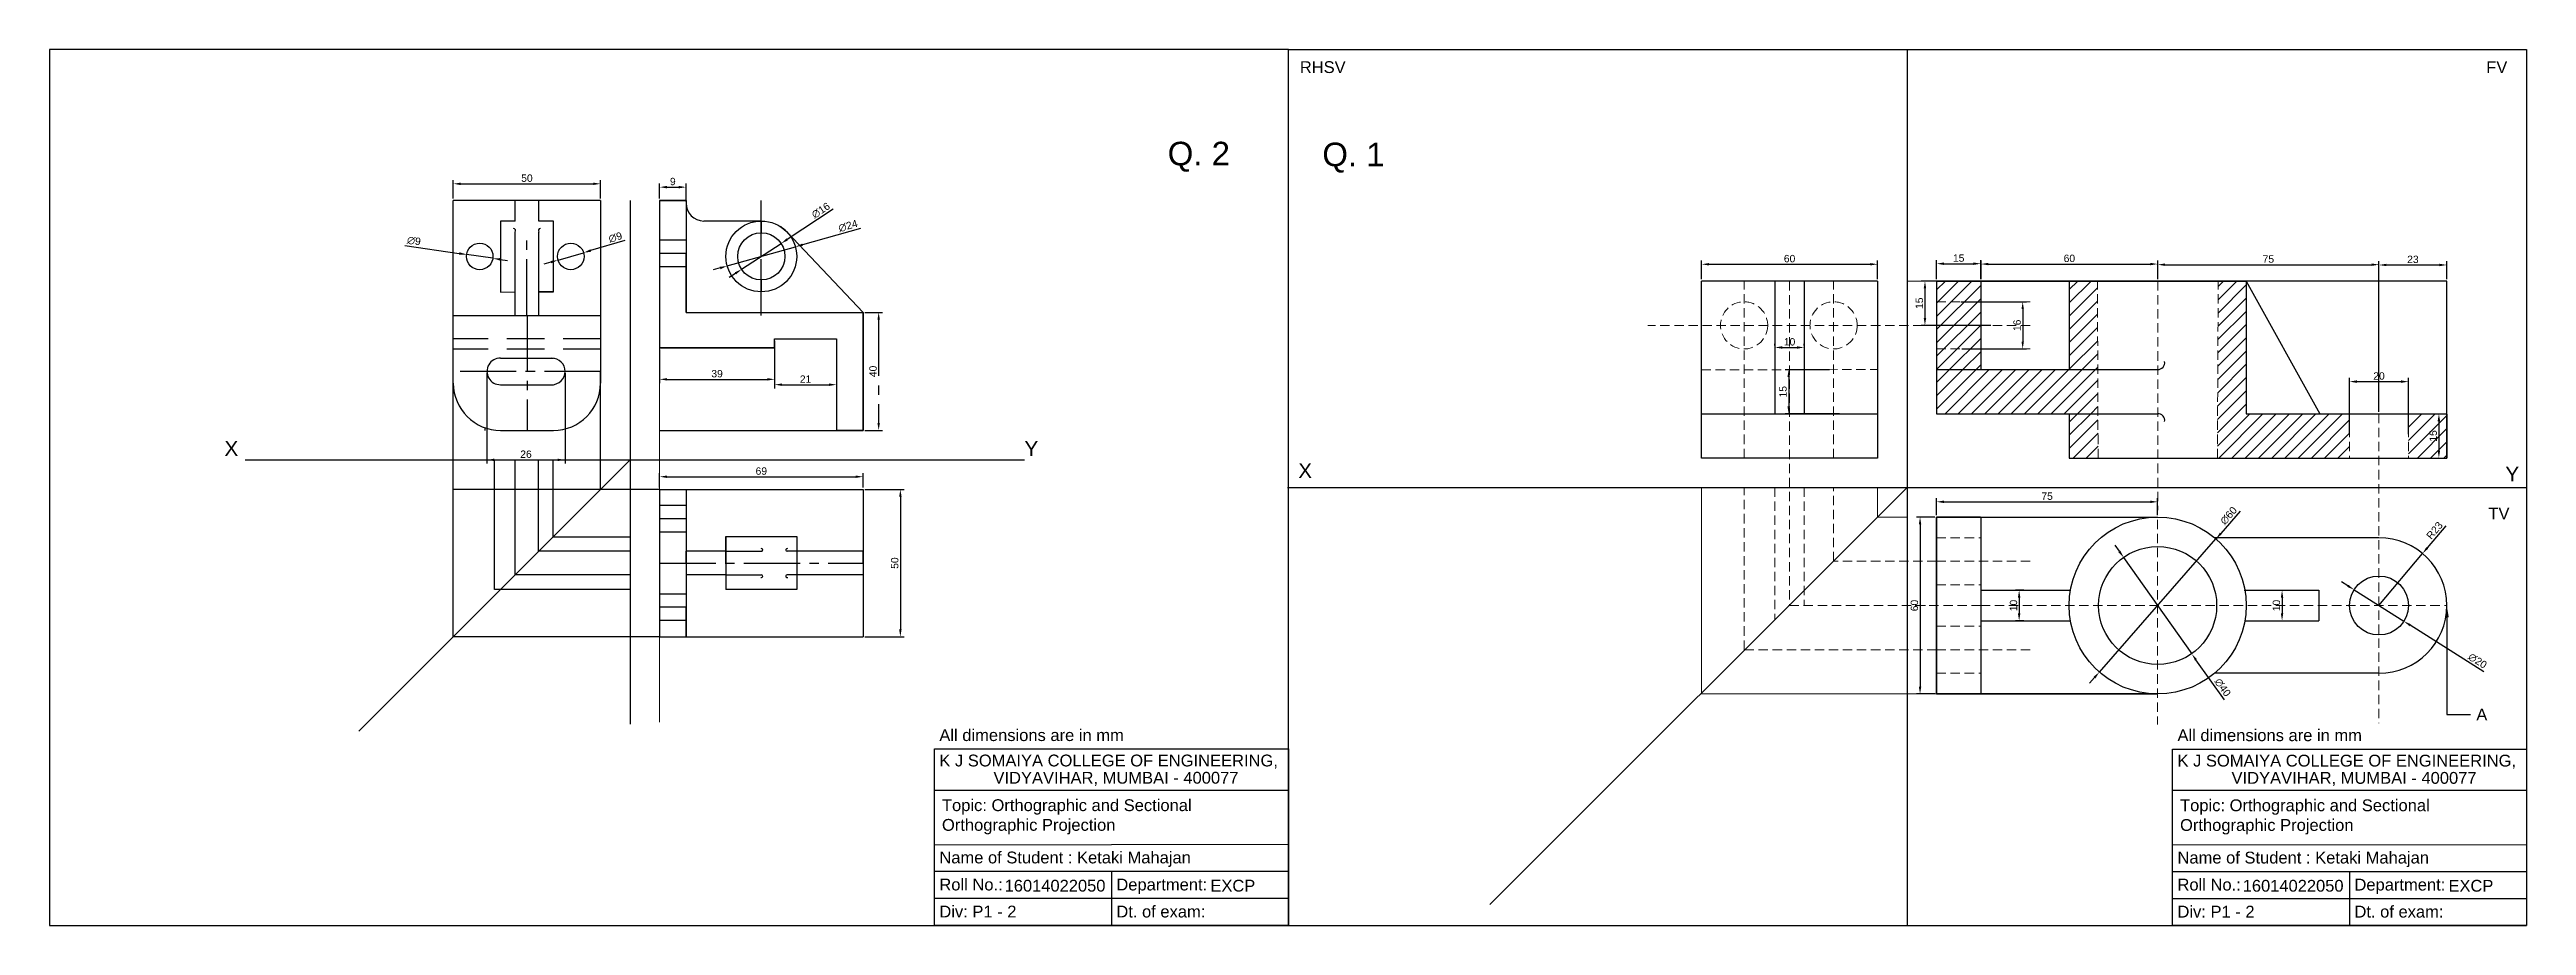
# Model space of a CAD drawing. Header units: millimetres. Extents: x 1 to 841, y -1 to 296.
import ezdxf
from ezdxf import colors
from ezdxf.entities.mleader import LeaderData, LeaderLine
from ezdxf.math import Vec2, Vec3

# ---------------------------------------------------------------- set-up
doc = ezdxf.new("R2010")
doc.units = ezdxf.units.MM
for name, pattern in [('CENTER2', [28.575, 19.05, -3.175, 3.175, -3.175]), ('DASHED', [19.05, 12.7, -6.35]), ('HIDDEN2', [4.7625, 3.175, -1.5875])]:
    doc.linetypes.add(name, pattern=pattern)
doc.styles.get("Standard").update_dxf_attribs({"font": 'arial.ttf'})
doc.dimstyles.new('ISO-25', dxfattribs={"dimtxt": 2.5, "dimasz": 2.5, "dimexe": 1.25, "dimexo": 0.625, "dimtad": 1, "dimdec": 0, "dimtxsty": 'Standard', "dimcen": 2.5, "dimadec": 0, "dimazin": 0, "dimtfac": 1, "dimtdec": 0, "dimtmove": 0, "dimatfit": 3, "dimfxl": 1, "dimarcsym": 0})
pattern_1 = [(45, (420.9076, -0.813), (-2.245064, 2.245064), [])]

msp = doc.modelspace()

# ---------------------------------------------------------------- texts
for s, height, p in [('All dimensions are in mm', 4.0079, (302.83, 61.73)), ('All dimensions are in mm', 4.0079, (722.59, 61.69)), ('K J SOMAIYA COLLEGE OF ENGINEERING, ', 4.0079, (302.83, 53.12)), ('VIDYAVIHAR, MUMBAI - 400077', 4.0079, (321.17, 47.27)), ('K J SOMAIYA COLLEGE OF ENGINEERING, ', 4.0079, (722.59, 53.08)), ('VIDYAVIHAR, MUMBAI - 400077', 4.0079, (740.92, 47.23)), ('Name of Student : Ketaki Mahajan ', 4.0079, (302.83, 20.24)), ('Name of Student : Ketaki Mahajan ', 4.0079, (722.59, 20.2)), ('Roll No.: ', 4.008, (302.83, 11.07)), ('Department: ', 4.0079, (362.83, 11.07)), ('Roll No.: ', 4.008, (722.59, 11.04)), ('Department: ', 4.0079, (782.59, 11.04)), ('Div: P1 - 2 ', 4.0079, (302.83, 1.9)), ('Dt. of exam:', 4.0079, (362.83, 1.9)), ('Div: P1 - 2 ', 4.0079, (722.59, 1.87)), ('Dt. of exam:', 4.0079, (782.59, 1.87))]:
    msp.add_text(s, height=height).set_placement(p)
at = {"attachment_point": 1}
for s, width, gutter_width, heights, insert, char_height in [('RHSV', 5.6415, 12.5, [0.35], (425.05, 292.26), 4), ('FV', 5.6415, 12.5, [0.35], (827.28, 292.26), 4), ('Q. 2', 33.8834, 12.5, [0], (380.24, 264.94), 8), ('Q. 1', 33.8834, 12.5, [0], (432.67, 264.65), 8), ('X', 14.7835, 12.5, [0], (60.46, 163.43), 5), ('Y', 14.7835, 12.5, [0], (331.69, 163.43), 5), ('X', 14.7835, 12.5, [0], (424.52, 155.91), 5), ('Y', 14.7835, 12.5, [0], (833.76, 154.75), 5), ('TV', 5.6415, 12.5, [0.35], (828.01, 140.88), 4), ('Topic: Orthographic and Sectional                Orthographic Projection', 114.6396, 12.5, [0], (303.71, 41.98), 4.0079), ('Topic: Orthographic and Sectional                Orthographic Projection', 114.6396, 12.5, [0], (723.47, 41.94), 4.0079), ('16014022050', 34.3983, 42.5, [0], (324.96, 14.68), 4), ('EXCP', 25.7191, 42.5, [0], (394.72, 14.68), 4), ('16014022050', 34.3983, 42.5, [0], (744.71, 14.65), 4), ('EXCP', 25.7191, 42.5, [0], (814.47, 14.65), 4)]:
    msp.add_mtext_dynamic_manual_height_columns(s, width=width, gutter_width=gutter_width, heights=heights, dxfattribs=dict(at, insert=insert, char_height=char_height))

# ---------------------------------------------------------------- blocks, each defined once
blk = doc.blocks.new('*D1')
at = {"color": 0, "lineweight": -2, "transparency": 16777216}
for p, q in [((640.91, 218.31), (640.91, 224.84)), ((643.41, 223.59), (653.41, 223.59)), ((655.91, 218.31), (655.91, 224.84))]:
    blk.add_line(p, q, dxfattribs=at)
at = {"color": 0, "transparency": 16777216}
for points in [[(643.41, 224.01), (643.41, 223.18), (640.91, 223.59)], [(653.41, 224.01), (653.41, 223.18), (655.91, 223.59)]]:
    blk.add_solid(points, dxfattribs=at)
at = {"layer": 'Defpoints', "color": 0, "transparency": 16777216}
for p in [(655.91, 223.59), (640.91, 217.69), (655.91, 217.69)]:
    blk.add_point(p, dxfattribs=at)
at = {"color": 0, "lineweight": 9, "transparency": 16777216, "insert": (648.41, 225.49), "char_height": 2.5, "attachment_point": 5}
blk.add_mtext('15', dxfattribs=at)
blk = doc.blocks.new('*D2')
at = {"color": 0, "lineweight": -2, "transparency": 16777216}
for p, q in [((655.99, 218.31), (655.99, 224.73)), ((658.49, 223.48), (713.39, 223.48)), ((715.89, 218.31), (715.89, 224.73))]:
    blk.add_line(p, q, dxfattribs=at)
at = {"color": 0, "transparency": 16777216}
for points in [[(658.49, 223.89), (658.49, 223.06), (655.99, 223.48)], [(713.39, 223.89), (713.39, 223.06), (715.89, 223.48)]]:
    blk.add_solid(points, dxfattribs=at)
at = {"layer": 'Defpoints', "color": 0, "transparency": 16777216}
for p in [(715.89, 223.48), (655.99, 217.69), (715.89, 217.69)]:
    blk.add_point(p, dxfattribs=at)
at = {"color": 0, "lineweight": 9, "transparency": 16777216, "insert": (685.94, 225.38), "char_height": 2.5, "attachment_point": 5}
blk.add_mtext('60', dxfattribs=at)
blk = doc.blocks.new('*D3')
at = {"color": 0, "lineweight": -2, "transparency": 16777216}
for p, q in [((715.89, 218.32), (715.89, 224.51)), ((718.39, 223.26), (788.41, 223.26)), ((790.91, 173.31), (790.91, 224.51))]:
    blk.add_line(p, q, dxfattribs=at)
at = {"color": 0, "transparency": 16777216}
for points in [[(718.39, 223.68), (718.39, 222.85), (715.89, 223.26)], [(788.41, 223.68), (788.41, 222.85), (790.91, 223.26)]]:
    blk.add_solid(points, dxfattribs=at)
at = {"layer": 'Defpoints', "color": 0, "transparency": 16777216}
for p in [(790.91, 223.26), (715.89, 217.7), (790.91, 172.69)]:
    blk.add_point(p, dxfattribs=at)
at = {"color": 0, "lineweight": 9, "transparency": 16777216, "insert": (753.4, 225.16), "char_height": 2.5, "attachment_point": 5}
blk.add_mtext('75', dxfattribs=at)
blk = doc.blocks.new('*D4')
at = {"color": 0, "lineweight": -2, "transparency": 16777216}
for p, q in [((604.58, 187.66), (589.53, 187.66)), ((590.78, 185.16), (590.78, 175.19)), ((608.06, 172.69), (589.53, 172.69))]:
    blk.add_line(p, q, dxfattribs=at)
at = {"color": 0, "transparency": 16777216}
for points in [[(590.36, 185.16), (591.19, 185.16), (590.78, 187.66)], [(590.36, 175.19), (591.19, 175.19), (590.78, 172.69)]]:
    blk.add_solid(points, dxfattribs=at)
at = {"layer": 'Defpoints', "color": 0, "transparency": 16777216}
for p in [(605.21, 187.66), (590.78, 172.69), (608.68, 172.69)]:
    blk.add_point(p, dxfattribs=at)
at = {"color": 0, "lineweight": 9, "transparency": 16777216, "insert": (588.87, 180.17), "char_height": 2.5, "attachment_point": 5, "rotation": 90}
blk.add_mtext('15', dxfattribs=at)
blk = doc.blocks.new('*D5')
at = {"color": 0, "lineweight": -2, "transparency": 16777216}
for p, q in [((649.18, 210.69), (671.37, 210.69)), ((670.12, 208.19), (670.12, 197.19)), ((649.53, 194.69), (671.37, 194.69))]:
    blk.add_line(p, q, dxfattribs=at)
at = {"color": 0, "transparency": 16777216}
for points in [[(669.7, 208.19), (670.53, 208.19), (670.12, 210.69)], [(669.7, 197.19), (670.53, 197.19), (670.12, 194.69)]]:
    blk.add_solid(points, dxfattribs=at)
at = {"layer": 'Defpoints', "color": 0, "transparency": 16777216}
for p in [(648.56, 210.69), (648.91, 194.69), (670.12, 194.69)]:
    blk.add_point(p, dxfattribs=at)
at = {"color": 0, "lineweight": 9, "transparency": 16777216, "insert": (668.22, 202.69), "char_height": 2.5, "attachment_point": 5, "rotation": 90}
blk.add_mtext('16', dxfattribs=at)
blk = doc.blocks.new('*D6')
at = {"color": 0, "lineweight": -2, "transparency": 16777216}
for p, q in [((780.91, 165.81), (780.91, 184.86)), ((800.91, 165.81), (800.91, 184.86)), ((783.41, 183.61), (798.41, 183.61))]:
    blk.add_line(p, q, dxfattribs=at)
at = {"color": 0, "transparency": 16777216}
for points in [[(783.41, 184.03), (783.41, 183.19), (780.91, 183.61)], [(798.41, 184.03), (798.41, 183.19), (800.91, 183.61)]]:
    blk.add_solid(points, dxfattribs=at)
at = {"layer": 'Defpoints', "color": 0, "transparency": 16777216}
for p in [(800.91, 183.61), (780.91, 165.19), (800.91, 165.19)]:
    blk.add_point(p, dxfattribs=at)
at = {"color": 0, "lineweight": 9, "transparency": 16777216, "insert": (790.91, 185.51), "char_height": 2.5, "attachment_point": 5}
blk.add_mtext('20', dxfattribs=at)
blk = doc.blocks.new('*D7')
at = {"color": 0, "lineweight": -2, "transparency": 16777216}
for p, q in [((790.91, 218.31), (790.91, 224.41)), ((793.41, 223.16), (811.41, 223.16)), ((813.91, 218.31), (813.91, 224.41))]:
    blk.add_line(p, q, dxfattribs=at)
at = {"color": 0, "transparency": 16777216}
for points in [[(793.41, 223.58), (793.41, 222.75), (790.91, 223.16)], [(811.41, 223.58), (811.41, 222.75), (813.91, 223.16)]]:
    blk.add_solid(points, dxfattribs=at)
at = {"layer": 'Defpoints', "color": 0, "transparency": 16777216}
for p in [(813.91, 223.16), (790.91, 217.69), (813.91, 217.69)]:
    blk.add_point(p, dxfattribs=at)
at = {"color": 0, "lineweight": 9, "transparency": 16777216, "insert": (802.41, 225.06), "char_height": 2.5, "attachment_point": 5}
blk.add_mtext('23', dxfattribs=at)
blk = doc.blocks.new('*D8')
at = {"color": 0, "lineweight": -2, "transparency": 16777216}
for p, q in [((808.01, 172.69), (812.47, 172.69)), ((811.22, 170.19), (811.22, 160.19)), ((810.09, 157.69), (812.47, 157.69))]:
    blk.add_line(p, q, dxfattribs=at)
at = {"color": 0, "transparency": 16777216}
for points in [[(810.8, 170.19), (811.64, 170.19), (811.22, 172.69)], [(810.8, 160.19), (811.64, 160.19), (811.22, 157.69)]]:
    blk.add_solid(points, dxfattribs=at)
at = {"layer": 'Defpoints', "color": 0, "transparency": 16777216}
for p in [(807.38, 172.69), (809.47, 157.69), (811.22, 157.69)]:
    blk.add_point(p, dxfattribs=at)
at = {"color": 0, "lineweight": 9, "transparency": 16777216, "insert": (809.32, 165.19), "char_height": 2.5, "attachment_point": 5, "rotation": 90}
blk.add_mtext('15', dxfattribs=at)
blk = doc.blocks.new('*D9')
at = {"color": 0, "lineweight": -2, "transparency": 16777216}
for p, q in [((660.22, 217.69), (635.73, 217.69)), ((636.98, 215.19), (636.98, 205.19)), ((659.34, 202.69), (635.73, 202.69))]:
    blk.add_line(p, q, dxfattribs=at)
at = {"color": 0, "transparency": 16777216}
for points in [[(636.56, 215.19), (637.4, 215.19), (636.98, 217.69)], [(636.56, 205.19), (637.4, 205.19), (636.98, 202.69)]]:
    blk.add_solid(points, dxfattribs=at)
at = {"layer": 'Defpoints', "color": 0, "transparency": 16777216}
for p in [(660.85, 217.69), (636.98, 202.69), (659.97, 202.69)]:
    blk.add_point(p, dxfattribs=at)
at = {"color": 0, "lineweight": 9, "transparency": 16777216, "insert": (635.08, 210.19), "char_height": 2.5, "attachment_point": 5, "rotation": 90}
blk.add_mtext('15', dxfattribs=at)
blk = doc.blocks.new('*D10')
at = {"color": 0, "lineweight": -2, "transparency": 16777216}
for p, q in [((640.28, 137.69), (634.06, 137.69)), ((635.31, 135.19), (635.31, 80.19)), ((640.28, 77.69), (634.06, 77.69))]:
    blk.add_line(p, q, dxfattribs=at)
at = {"color": 0, "transparency": 16777216}
for points in [[(634.89, 135.19), (635.73, 135.19), (635.31, 137.69)], [(634.89, 80.19), (635.73, 80.19), (635.31, 77.69)]]:
    blk.add_solid(points, dxfattribs=at)
at = {"layer": 'Defpoints', "color": 0, "transparency": 16777216}
for p in [(640.91, 137.69), (635.31, 77.69), (640.91, 77.69)]:
    blk.add_point(p, dxfattribs=at)
at = {"color": 0, "lineweight": 9, "transparency": 16777216, "insert": (633.41, 107.69), "char_height": 2.5, "attachment_point": 5, "rotation": 90}
blk.add_mtext('60', dxfattribs=at)
blk = doc.blocks.new('*D11')
at = {"color": 0, "lineweight": -2, "transparency": 16777216}
for p, q in [((743.9, 139.69), (737.29, 132.13)), ((696.1, 85.12), (735.64, 130.25)), ((694.46, 83.24), (692.81, 81.36))]:
    blk.add_line(p, q, dxfattribs=at)
at = {"color": 0, "transparency": 16777216}
for points in [[(736.97, 132.41), (737.6, 131.86), (735.64, 130.25)], [(694.14, 83.51), (694.77, 82.97), (696.1, 85.12)]]:
    blk.add_solid(points, dxfattribs=at)
at = {"layer": 'Defpoints', "color": 0, "transparency": 16777216}
for p in [(735.64, 130.25), (696.1, 85.12)]:
    blk.add_point(p, dxfattribs=at)
at = {"color": 0, "lineweight": 9, "transparency": 16777216, "insert": (739.94, 138.15), "char_height": 2.5, "attachment_point": 5, "rotation": 48.78225}
blk.add_mtext('∅60', dxfattribs=at)
blk = doc.blocks.new('*D12')
at = {"color": 0, "lineweight": -2, "transparency": 16777216}
for p, q in [((702.89, 126.06), (701.45, 128.11)), ((704.33, 124.02), (727.41, 91.35)), ((738.48, 75.69), (728.85, 89.31))]:
    blk.add_line(p, q, dxfattribs=at)
at = {"color": 0, "transparency": 16777216}
for points in [[(703.23, 126.3), (702.55, 125.82), (704.33, 124.02)], [(729.19, 89.55), (728.51, 89.07), (727.41, 91.35)]]:
    blk.add_solid(points, dxfattribs=at)
at = {"layer": 'Defpoints', "color": 0, "transparency": 16777216}
for p in [(704.33, 124.02), (727.41, 91.35)]:
    blk.add_point(p, dxfattribs=at)
at = {"color": 0, "lineweight": 9, "transparency": 16777216, "insert": (737.91, 79.9), "char_height": 2.5, "attachment_point": 5, "rotation": 305.24003}
blk.add_mtext('∅40', dxfattribs=at)
blk = doc.blocks.new('*D13')
at = {"color": 0, "lineweight": -2, "transparency": 16777216}
for p, q in [((670.49, 112.84), (667.66, 112.84)), ((668.91, 110.34), (668.91, 105.03)), ((670.49, 102.53), (667.66, 102.53))]:
    blk.add_line(p, q, dxfattribs=at)
at = {"color": 0, "transparency": 16777216}
for points in [[(668.49, 110.34), (669.33, 110.34), (668.91, 112.84)], [(668.49, 105.03), (669.33, 105.03), (668.91, 102.53)]]:
    blk.add_solid(points, dxfattribs=at)
at = {"layer": 'Defpoints', "color": 0, "transparency": 16777216}
for p in [(671.11, 112.84), (668.91, 102.53), (671.11, 102.53)]:
    blk.add_point(p, dxfattribs=at)
at = {"color": 0, "lineweight": 9, "transparency": 16777216, "insert": (667.01, 107.69), "char_height": 2.5, "attachment_point": 5, "rotation": 90}
blk.add_mtext('10', dxfattribs=at)
blk = doc.blocks.new('*D14')
at = {"color": 0, "lineweight": -2, "transparency": 16777216}
for p, q in [((758.04, 110.34), (758.04, 105.03)), ((758.46, 112.84), (759.29, 112.84)), ((758.55, 102.53), (759.29, 102.53))]:
    blk.add_line(p, q, dxfattribs=at)
at = {"color": 0, "transparency": 16777216}
for points in [[(757.63, 110.34), (758.46, 110.34), (758.04, 112.84)], [(757.63, 105.03), (758.46, 105.03), (758.04, 102.53)]]:
    blk.add_solid(points, dxfattribs=at)
at = {"layer": 'Defpoints', "color": 0, "transparency": 16777216}
for p in [(757.83, 112.84), (757.93, 102.53), (758.04, 102.53)]:
    blk.add_point(p, dxfattribs=at)
at = {"color": 0, "lineweight": 9, "transparency": 16777216, "insert": (756.14, 107.69), "char_height": 2.5, "attachment_point": 5, "rotation": 90}
blk.add_mtext('10', dxfattribs=at)
blk = doc.blocks.new('*D15')
at = {"color": 0, "lineweight": -2, "transparency": 16777216}
for p, q in [((813.53, 134.69), (807.28, 127.24)), ((790.91, 107.69), (805.68, 125.32))]:
    blk.add_line(p, q, dxfattribs=at)
at = {"color": 0, "transparency": 16777216}
blk.add_solid([(806.96, 127.5), (807.6, 126.97), (805.68, 125.32)], dxfattribs=at)
at = {"layer": 'Defpoints', "color": 0, "transparency": 16777216}
for p in [(805.68, 125.32), (790.91, 107.69)]:
    blk.add_point(p, dxfattribs=at)
at = {"color": 0, "lineweight": 9, "transparency": 16777216, "insert": (809.75, 133.14), "char_height": 2.5, "attachment_point": 5, "rotation": 50.04974}
blk.add_mtext('R23', dxfattribs=at)
blk = doc.blocks.new('*D16')
at = {"color": 0, "lineweight": -2, "transparency": 16777216}
for p, q in [((780.34, 114.36), (778.22, 115.7)), ((782.45, 113.03), (799.36, 102.35)), ((826.45, 85.24), (801.48, 101.01))]:
    blk.add_line(p, q, dxfattribs=at)
at = {"color": 0, "transparency": 16777216}
for points in [[(780.56, 114.71), (780.12, 114.01), (782.45, 113.03)], [(801.7, 101.37), (801.25, 100.66), (799.36, 102.35)]]:
    blk.add_solid(points, dxfattribs=at)
at = {"layer": 'Defpoints', "color": 0, "transparency": 16777216}
for p in [(782.45, 113.03), (799.36, 102.35)]:
    blk.add_point(p, dxfattribs=at)
at = {"color": 0, "lineweight": 9, "transparency": 16777216, "insert": (824.32, 88.92), "char_height": 2.5, "attachment_point": 5, "rotation": 327.73138}
blk.add_mtext('∅20', dxfattribs=at)
blk = doc.blocks.new('*D17')
at = {"color": 0, "lineweight": -2, "transparency": 16777216}
for p, q in [((640.91, 138.31), (640.91, 144.1)), ((643.41, 142.85), (713.37, 142.85)), ((715.87, 138.31), (715.87, 144.1))]:
    blk.add_line(p, q, dxfattribs=at)
at = {"color": 0, "transparency": 16777216}
for points in [[(643.41, 143.27), (643.41, 142.43), (640.91, 142.85)], [(713.37, 143.27), (713.37, 142.43), (715.87, 142.85)]]:
    blk.add_solid(points, dxfattribs=at)
at = {"layer": 'Defpoints', "color": 0, "transparency": 16777216}
for p in [(715.87, 142.85), (640.91, 137.69), (715.87, 137.69)]:
    blk.add_point(p, dxfattribs=at)
at = {"color": 0, "lineweight": 9, "transparency": 16777216, "insert": (678.39, 144.75), "char_height": 2.5, "attachment_point": 5}
blk.add_mtext('75', dxfattribs=at)
blk = doc.blocks.new('*D18')
at = {"color": 0, "lineweight": -2, "transparency": 16777216}
for p, q in [((561.25, 218.31), (561.25, 224.65)), ((563.75, 223.4), (618.41, 223.4)), ((620.91, 218.31), (620.91, 224.65))]:
    blk.add_line(p, q, dxfattribs=at)
at = {"color": 0, "transparency": 16777216}
for points in [[(563.75, 223.82), (563.75, 222.99), (561.25, 223.4)], [(618.41, 223.82), (618.41, 222.99), (620.91, 223.4)]]:
    blk.add_solid(points, dxfattribs=at)
at = {"layer": 'Defpoints', "color": 0, "transparency": 16777216}
for p in [(620.91, 223.4), (561.25, 217.69), (620.91, 217.69)]:
    blk.add_point(p, dxfattribs=at)
at = {"color": 0, "lineweight": 9, "transparency": 16777216, "insert": (591.08, 225.31), "char_height": 2.5, "attachment_point": 5}
blk.add_mtext('60', dxfattribs=at)
blk = doc.blocks.new('*D19')
at = {"color": 0, "lineweight": -2, "transparency": 16777216}
for p, q in [((586.08, 195.81), (586.08, 196.44)), ((588.58, 195.19), (593.58, 195.19)), ((596.08, 195.81), (596.08, 196.44))]:
    blk.add_line(p, q, dxfattribs=at)
at = {"color": 0, "transparency": 16777216}
for points in [[(588.58, 195.6), (588.58, 194.77), (586.08, 195.19)], [(593.58, 195.6), (593.58, 194.77), (596.08, 195.19)]]:
    blk.add_solid(points, dxfattribs=at)
at = {"layer": 'Defpoints', "color": 0, "transparency": 16777216}
for p in [(586.08, 195.19), (596.08, 195.19), (596.08, 195.19)]:
    blk.add_point(p, dxfattribs=at)
at = {"color": 0, "lineweight": 9, "transparency": 16777216, "insert": (591.08, 197.09), "char_height": 2.5, "attachment_point": 5}
blk.add_mtext('10', dxfattribs=at)
blk = doc.blocks.new('*D40')
at = {"color": 0, "linetype": 'CENTER2', "lineweight": -2, "transparency": 16777216}
for p, q in [((207.97, 245.7), (207.97, 250.8)), ((210.47, 249.55), (214.47, 249.55)), ((216.97, 244.7), (216.97, 250.8))]:
    blk.add_line(p, q, dxfattribs=at)
at = {"color": 0, "linetype": 'CENTER2', "transparency": 16777216}
for points in [[(210.47, 249.97), (210.47, 249.13), (207.97, 249.55)], [(214.47, 249.97), (214.47, 249.13), (216.97, 249.55)]]:
    blk.add_solid(points, dxfattribs=at)
at = {"layer": 'Defpoints', "color": 0, "linetype": 'CENTER2', "transparency": 16777216}
for p in [(207.97, 245.07), (216.97, 249.55), (216.97, 244.07)]:
    blk.add_point(p, dxfattribs=at)
at = {"color": 0, "linetype": 'CENTER2', "lineweight": 9, "transparency": 16777216, "insert": (212.47, 251.45), "char_height": 2.5, "attachment_point": 5}
blk.add_mtext('9', dxfattribs=at)
blk = doc.blocks.new('*D41')
at = {"color": 0, "linetype": 'CENTER2', "lineweight": -2, "transparency": 16777216}
for p, q in [((277.6, 207.07), (283.5, 207.07)), ((282.25, 204.57), (282.25, 169.57)), ((277.6, 167.07), (283.5, 167.07))]:
    blk.add_line(p, q, dxfattribs=at)
at = {"color": 0, "linetype": 'CENTER2', "transparency": 16777216}
for points in [[(281.84, 204.57), (282.67, 204.57), (282.25, 207.07)], [(281.84, 169.57), (282.67, 169.57), (282.25, 167.07)]]:
    blk.add_solid(points, dxfattribs=at)
at = {"layer": 'Defpoints', "color": 0, "linetype": 'CENTER2', "transparency": 16777216}
for p in [(276.97, 207.07), (276.97, 167.07), (282.25, 167.07)]:
    blk.add_point(p, dxfattribs=at)
at = {"color": 0, "linetype": 'CENTER2', "lineweight": 9, "transparency": 16777216, "insert": (280.35, 187.07), "char_height": 2.5, "attachment_point": 5, "rotation": 90}
blk.add_mtext('40', dxfattribs=at)
blk = doc.blocks.new('*D42')
at = {"color": 0, "linetype": 'CENTER2', "lineweight": -2, "transparency": 16777216}
for p, q in [((266.87, 242.07), (251.26, 231.83)), ((235.78, 221.69), (249.17, 230.46)), ((233.69, 220.32), (231.6, 218.95))]:
    blk.add_line(p, q, dxfattribs=at)
at = {"color": 0, "linetype": 'CENTER2', "transparency": 16777216}
for points in [[(251.03, 232.18), (251.48, 231.48), (249.17, 230.46)], [(233.47, 220.67), (233.92, 219.97), (235.78, 221.69)]]:
    blk.add_solid(points, dxfattribs=at)
at = {"layer": 'Defpoints', "color": 0, "linetype": 'CENTER2', "transparency": 16777216}
for p in [(249.17, 230.46), (235.78, 221.69)]:
    blk.add_point(p, dxfattribs=at)
at = {"color": 0, "linetype": 'CENTER2', "lineweight": 9, "transparency": 16777216, "insert": (262.64, 241.65), "char_height": 2.5, "attachment_point": 5, "rotation": 33.24868}
blk.add_mtext('∅16', dxfattribs=at)
blk = doc.blocks.new('*D43')
at = {"color": 0, "lineweight": -2, "transparency": 16777216}
for p, q in [((276.04, 235.52), (256.43, 230)), ((230.92, 222.82), (254.03, 229.33)), ((228.52, 222.14), (226.11, 221.47))]:
    blk.add_line(p, q, dxfattribs=at)
at = {"color": 0, "transparency": 16777216}
for points in [[(256.32, 230.41), (256.54, 229.6), (254.03, 229.33)], [(228.4, 222.54), (228.63, 221.74), (230.92, 222.82)]]:
    blk.add_solid(points, dxfattribs=at)
at = {"layer": 'Defpoints', "color": 0, "transparency": 16777216}
for p in [(254.03, 229.33), (230.92, 222.82)]:
    blk.add_point(p, dxfattribs=at)
at = {"color": 0, "lineweight": 9, "transparency": 16777216, "insert": (271.87, 236.4), "char_height": 2.5, "attachment_point": 5, "rotation": 15.72677}
blk.add_mtext('∅24', dxfattribs=at)
blk = doc.blocks.new('*D44')
at = {"color": 0, "lineweight": -2, "transparency": 16777216}
for p, q in [((173.55, 224.82), (182.2, 227.33)), ((196.24, 231.41), (184.6, 228.03)), ((171.15, 224.12), (168.75, 223.42))]:
    blk.add_line(p, q, dxfattribs=at)
at = {"color": 0, "transparency": 16777216}
for points in [[(184.48, 228.43), (184.71, 227.63), (182.2, 227.33)], [(171.04, 224.52), (171.27, 223.72), (173.55, 224.82)]]:
    blk.add_solid(points, dxfattribs=at)
at = {"layer": 'Defpoints', "color": 0, "transparency": 16777216}
for p in [(182.2, 227.33), (173.55, 224.82)]:
    blk.add_point(p, dxfattribs=at)
at = {"color": 0, "lineweight": 9, "transparency": 16777216, "insert": (192.99, 232.52), "char_height": 2.5, "attachment_point": 5, "rotation": 16.20254}
blk.add_mtext('∅9', dxfattribs=at)
blk = doc.blocks.new('*D45')
at = {"color": 0, "lineweight": -2, "transparency": 16777216}
for p, q in [((121.63, 229.77), (140.07, 227.08)), ((151.45, 225.42), (142.54, 226.72)), ((153.92, 225.06), (156.39, 224.7))]:
    blk.add_line(p, q, dxfattribs=at)
at = {"color": 0, "transparency": 16777216}
for points in [[(140.13, 227.5), (140.01, 226.67), (142.54, 226.72)], [(153.98, 225.48), (153.86, 224.65), (151.45, 225.42)]]:
    blk.add_solid(points, dxfattribs=at)
at = {"layer": 'Defpoints', "color": 0, "transparency": 16777216}
for p in [(142.54, 226.72), (151.45, 225.42)]:
    blk.add_point(p, dxfattribs=at)
at = {"color": 0, "lineweight": 9, "transparency": 16777216, "insert": (124.7, 231.32), "char_height": 2.5, "attachment_point": 5, "rotation": 351.70767}
blk.add_mtext('∅9', dxfattribs=at)
blk = doc.blocks.new('*D46')
at = {"color": 0, "lineweight": -2, "transparency": 16777216}
for p, q in [((138.05, 245.7), (138.05, 251.94)), ((187.97, 245.7), (187.97, 251.94)), ((140.55, 250.69), (185.47, 250.69))]:
    blk.add_line(p, q, dxfattribs=at)
at = {"color": 0, "transparency": 16777216}
for points in [[(140.55, 251.1), (140.55, 250.27), (138.05, 250.69)], [(185.47, 251.1), (185.47, 250.27), (187.97, 250.69)]]:
    blk.add_solid(points, dxfattribs=at)
at = {"layer": 'Defpoints', "color": 0, "transparency": 16777216}
for p in [(138.05, 245.07), (187.97, 250.69), (187.97, 245.07)]:
    blk.add_point(p, dxfattribs=at)
at = {"color": 0, "lineweight": 9, "transparency": 16777216, "insert": (163.01, 252.59), "char_height": 2.5, "attachment_point": 5}
blk.add_mtext('50', dxfattribs=at)
blk = doc.blocks.new('*D47')
at = {"color": 0, "lineweight": -2, "transparency": 16777216}
for p, q in [((149.44, 186.45), (149.44, 155.82)), ((175.93, 186.45), (175.93, 155.82)), ((151.94, 157.07), (173.43, 157.07))]:
    blk.add_line(p, q, dxfattribs=at)
at = {"color": 0, "transparency": 16777216}
for points in [[(151.94, 157.49), (151.94, 156.66), (149.44, 157.07)], [(173.43, 157.49), (173.43, 156.66), (175.93, 157.07)]]:
    blk.add_solid(points, dxfattribs=at)
at = {"layer": 'Defpoints', "color": 0, "transparency": 16777216}
for p in [(149.44, 187.07), (175.93, 187.07), (175.93, 157.07)]:
    blk.add_point(p, dxfattribs=at)
at = {"color": 0, "lineweight": 9, "transparency": 16777216, "insert": (162.69, 158.98), "char_height": 2.5, "attachment_point": 5}
blk.add_mtext('26', dxfattribs=at)
blk = doc.blocks.new('*D48')
at = {"color": 0, "lineweight": -2, "transparency": 16777216}
for p, q in [((207.97, 194.45), (207.97, 183.13)), ((246.97, 194.45), (246.97, 183.13)), ((210.47, 184.38), (244.47, 184.38))]:
    blk.add_line(p, q, dxfattribs=at)
at = {"color": 0, "transparency": 16777216}
for points in [[(210.47, 184.8), (210.47, 183.97), (207.97, 184.38)], [(244.47, 184.8), (244.47, 183.97), (246.97, 184.38)]]:
    blk.add_solid(points, dxfattribs=at)
at = {"layer": 'Defpoints', "color": 0, "transparency": 16777216}
for p in [(207.97, 195.07), (246.97, 195.07), (246.97, 184.38)]:
    blk.add_point(p, dxfattribs=at)
at = {"color": 0, "lineweight": 9, "transparency": 16777216, "insert": (227.47, 186.29), "char_height": 2.5, "attachment_point": 5}
blk.add_mtext('39', dxfattribs=at)
blk = doc.blocks.new('*D49')
at = {"color": 0, "lineweight": -2, "transparency": 16777216}
for p, q in [((246.97, 197.45), (246.97, 181.32)), ((267.97, 197.45), (267.97, 181.32)), ((249.47, 182.57), (265.47, 182.57))]:
    blk.add_line(p, q, dxfattribs=at)
at = {"color": 0, "transparency": 16777216}
for points in [[(249.47, 182.99), (249.47, 182.16), (246.97, 182.57)], [(265.47, 182.99), (265.47, 182.16), (267.97, 182.57)]]:
    blk.add_solid(points, dxfattribs=at)
at = {"layer": 'Defpoints', "color": 0, "transparency": 16777216}
for p in [(246.97, 198.07), (267.97, 198.07), (267.97, 182.57)]:
    blk.add_point(p, dxfattribs=at)
at = {"color": 0, "lineweight": 9, "transparency": 16777216, "insert": (257.47, 184.45), "char_height": 2.5, "attachment_point": 5}
blk.add_mtext('21', dxfattribs=at)
blk = doc.blocks.new('*D50')
at = {"color": 0, "lineweight": -2, "transparency": 16777216}
for p, q in [((277.6, 147.07), (290.86, 147.07)), ((289.61, 144.57), (289.61, 99.57)), ((277.6, 97.07), (290.86, 97.07))]:
    blk.add_line(p, q, dxfattribs=at)
at = {"color": 0, "transparency": 16777216}
for points in [[(289.19, 144.57), (290.03, 144.57), (289.61, 147.07)], [(289.19, 99.57), (290.03, 99.57), (289.61, 97.07)]]:
    blk.add_solid(points, dxfattribs=at)
at = {"layer": 'Defpoints', "color": 0, "transparency": 16777216}
for p in [(276.97, 147.07), (276.97, 97.07), (289.61, 97.07)]:
    blk.add_point(p, dxfattribs=at)
at = {"color": 0, "lineweight": 9, "transparency": 16777216, "insert": (287.71, 122.07), "char_height": 2.5, "attachment_point": 5, "rotation": 90}
blk.add_mtext('50', dxfattribs=at)
blk = doc.blocks.new('*D51')
at = {"color": 0, "lineweight": -2, "transparency": 16777216}
for p, q in [((207.97, 147.7), (207.97, 152.61)), ((210.47, 151.36), (274.47, 151.36)), ((276.97, 147.7), (276.97, 152.61))]:
    blk.add_line(p, q, dxfattribs=at)
at = {"color": 0, "transparency": 16777216}
for points in [[(210.47, 151.77), (210.47, 150.94), (207.97, 151.36)], [(274.47, 151.77), (274.47, 150.94), (276.97, 151.36)]]:
    blk.add_solid(points, dxfattribs=at)
at = {"layer": 'Defpoints', "color": 0, "transparency": 16777216}
for p in [(276.97, 151.36), (207.97, 147.07), (276.97, 147.07)]:
    blk.add_point(p, dxfattribs=at)
at = {"color": 0, "lineweight": 9, "transparency": 16777216, "insert": (242.47, 153.26), "char_height": 2.5, "attachment_point": 5}
blk.add_mtext('69', dxfattribs=at)

# ---------------------------------------------------------------- dimensions: what is measured, and where the dimension line sits
at = {"lineweight": 9}
for base, p1, p2, picture, middle in [((187.97, 250.69), (138.05, 245.07), (187.97, 245.07), '*D46', (163.01, 252.59)), ((620.91, 223.4), (561.25, 217.69), (620.91, 217.69), '*D18', (591.08, 225.31)), ((655.91, 223.59), (640.91, 217.69), (655.91, 217.69), '*D1', (648.41, 225.49)), ((715.89, 223.48), (655.99, 217.69), (715.89, 217.69), '*D2', (685.94, 225.38)), ((790.91, 223.26), (715.89, 217.7), (790.91, 172.69), '*D3', (753.4, 225.16)), ((813.91, 223.16), (790.91, 217.69), (813.91, 217.69), '*D7', (802.41, 225.06)), ((246.97, 184.38), (207.97, 195.07), (246.97, 195.07), '*D48', (227.47, 186.29)), ((267.97, 182.57), (246.97, 198.07), (267.97, 198.07), '*D49', (257.47, 184.45)), ((596.08, 195.19), (586.08, 195.19), (596.08, 195.19), '*D19', (591.08, 197.09)), ((175.93, 157.07), (149.44, 187.07), (175.93, 187.07), '*D47', (162.69, 158.98)), ((800.91, 183.61), (780.91, 165.19), (800.91, 165.19), '*D6', (790.91, 185.51)), ((276.97, 151.36), (207.97, 147.07), (276.97, 147.07), '*D51', (242.47, 153.26)), ((715.87, 142.85), (640.91, 137.69), (715.87, 137.69), '*D17', (678.39, 144.75))]:
    dim = msp.add_linear_dim(base=base, p1=p1, p2=p2, dimstyle='ISO-25', dxfattribs=at)
    dim.commit()
    dim.dimension.update_dxf_attribs({"geometry": picture, "text_midpoint": middle})
at = {"linetype": 'CENTER2', "lineweight": 9}
dim = msp.add_linear_dim(base=(216.97, 249.55), p1=(207.97, 245.07), p2=(216.97, 244.07), dimstyle='ISO-25', dxfattribs=at)
dim.commit()
dim.dimension.update_dxf_attribs({"geometry": '*D40', "text_midpoint": (212.47, 251.45)})
dim = msp.add_diameter_dim_2p(p1=(235.78, 221.69), p2=(249.17, 230.46), dimstyle='ISO-25', dxfattribs=at)
dim.commit()
dim.dimension.update_dxf_attribs({"geometry": '*D42', "text_midpoint": (263.72, 240), "dimtype": 163})
at = {"lineweight": 9}
for p1, p2, picture, middle in [((230.92, 222.82), (254.03, 229.33), '*D43', (272.41, 234.5)), ((151.45, 225.42), (142.54, 226.72), '*D45', (124.41, 229.36)), ((173.55, 224.82), (182.2, 227.33), '*D44', (193.54, 230.63)), ((704.33, 124.02), (727.41, 91.35), '*D12', (736.3, 78.77)), ((782.45, 113.03), (799.36, 102.35), '*D16', (823.26, 87.26))]:
    dim = msp.add_diameter_dim_2p(p1=p1, p2=p2, dimstyle='ISO-25', dxfattribs=at)
    dim.commit()
    dim.dimension.update_dxf_attribs({"geometry": picture, "text_midpoint": middle, "dimtype": 163})
for base, p1, p2, picture, middle in [((636.98, 202.69), (660.85, 217.69), (659.97, 202.69), '*D9', (635.08, 210.19)), ((670.12, 194.69), (648.56, 210.69), (648.91, 194.69), '*D5', (668.22, 202.69)), ((590.78, 172.69), (605.21, 187.66), (608.68, 172.69), '*D4', (588.87, 180.17)), ((811.22, 157.69), (807.38, 172.69), (809.47, 157.69), '*D8', (809.32, 165.19)), ((289.61, 97.07), (276.97, 147.07), (276.97, 97.07), '*D50', (287.71, 122.07)), ((635.31, 77.69), (640.91, 137.69), (640.91, 77.69), '*D10', (633.41, 107.69)), ((668.91, 102.53), (671.11, 112.84), (671.11, 102.53), '*D13', (667.01, 107.69)), ((758.04, 102.53), (757.83, 112.84), (757.93, 102.53), '*D14', (756.14, 107.69))]:
    dim = msp.add_linear_dim(base=base, p1=p1, p2=p2, angle=90, dimstyle='ISO-25', dxfattribs=at)
    dim.commit()
    dim.dimension.update_dxf_attribs({"geometry": picture, "text_midpoint": middle})
at = {"linetype": 'CENTER2', "lineweight": 9}
dim = msp.add_linear_dim(base=(282.25, 167.07), p1=(276.97, 207.07), p2=(276.97, 167.07), angle=90, dimstyle='ISO-25', dxfattribs=at)
dim.commit()
dim.dimension.update_dxf_attribs({"geometry": '*D41', "text_midpoint": (280.35, 187.07)})
at = {"lineweight": 9}
dim = msp.add_diameter_dim_2p(p1=(696.1, 85.12), p2=(735.64, 130.25), dimstyle='ISO-25', dxfattribs=at)
dim.commit()
dim.dimension.update_dxf_attribs({"geometry": '*D11', "text_midpoint": (739.94, 138.15)})
dim = msp.add_radius_dim(center=(790.91, 107.69), mpoint=(805.68, 125.32), dimstyle='ISO-25', dxfattribs=at)
dim.commit()
dim.dimension.update_dxf_attribs({"geometry": '*D15', "text_midpoint": (809.75, 133.14)})

# ---------------------------------------------------------------- hatches: boundary and pattern name
at = {"lineweight": 9}
h = msp.add_hatch(dxfattribs=at)
h.set_pattern_fill('ANSI31', color=256)
h.set_pattern_definition(pattern_1)
h.paths.add_polyline_path([(745.91, 217.69), (736.41, 217.69), (736.12, 157.69), (780.91, 157.69), (780.91, 172.69), (745.89, 172.69)])
h.paths.add_polyline_path([(655.99, 217.69), (655.91, 217.69), (640.91, 217.69), (640.91, 210.69), (655.99, 210.69)])
h.paths.add_polyline_path([(655.99, 210.69), (640.91, 210.69), (640.91, 202.69), (655.99, 202.69)])
h.paths.add_polyline_path([(655.99, 202.69), (640.91, 202.69), (640.91, 194.69), (655.99, 194.69)])
h.paths.add_polyline_path([(655.99, 194.69), (640.91, 194.69), (640.91, 187.68), (655.99, 187.69)])
h = msp.add_hatch(dxfattribs=at)
h.set_pattern_fill('ANSI31', color=256)
h.set_pattern_definition(pattern_1)
h.paths.add_polyline_path([(695.46, 217.69), (685.91, 217.69), (685.91, 187.7), (695.57, 187.71)])
h.paths.add_polyline_path([(695.63, 172.69), (685.91, 172.69), (685.91, 157.69), (695.68, 157.69)])
h = msp.add_hatch(dxfattribs=at)
h.set_pattern_fill('ANSI31', color=256)
h.set_pattern_definition(pattern_1)
h.paths.add_polyline_path([(640.91, 187.68), (640.91, 172.69), (695.63, 172.69), (695.57, 187.71)])
h.paths.add_polyline_path([(591.47, 177.49), (591.47, 182.62), (586.32, 182.62), (586.32, 177.49)], flags=9)
h = msp.add_hatch(dxfattribs=at)
h.set_pattern_fill('ANSI31', color=256)
h.set_pattern_definition(pattern_1)
h.paths.add_polyline_path([(813.91, 172.69), (800.91, 172.69), (800.91, 157.69), (813.91, 157.69)])
h.paths.add_polyline_path([(811.92, 162.5), (811.92, 167.63), (806.77, 167.63), (806.77, 162.5)], flags=24)

# ---------------------------------------------------------------- linework, layer by layer
for p, q in [((421.15, 296.22), (840.91, 296.22)), ((421.15, -0.78), (421.15, 296.22)), ((630.91, 296.19), (630.91, -0.81)), ((840.91, 296.22), (840.91, -0.81)), ((197.97, 245.07), (197.97, 67.48)), ((207.97, 245.07), (216.97, 245.07)), ((216.97, 207.07), (216.97, 227.07)), ((640.91, 217.69), (640.91, 172.69)), ((138.05, 157.07), (138.05, 183.07)), ((187.97, 157.07), (187.97, 183.07)), ((67.46, 157.07), (331.69, 157.07)), ((138.05, 97.07), (138.05, 157.07)), ((151.99, 113.07), (151.99, 157.07)), ((158.97, 118.07), (158.97, 157.07)), ((166.97, 126.07), (166.97, 157.07)), ((171.89, 130.99), (171.89, 157.07)), ((187.97, 147.07), (187.97, 157.07)), ((207.97, 147.07), (138.05, 147.07)), ((420.91, 147.69), (840.91, 147.69)), ((630.91, 147.69), (489.49, 6.27)), ((640.91, 137.69), (640.91, 77.69)), ((640.91, 137.69), (715.88, 137.69)), ((197.97, 126.07), (166.97, 126.07)), ((171.89, 130.99), (197.97, 130.99)), ((197.97, 118.07), (158.97, 118.07)), ((197.97, 113.07), (151.99, 113.07)), ((207.97, 97.07), (137.97, 97.07)), ((301.15, 59.04), (421.15, 59.04)), ((301.15, -0.74), (301.15, 59.04)), ((421.15, 59.04), (421.15, -0.78)), ((720.91, 59.01), (840.91, 59.01)), ((720.91, -0.78), (720.91, 59.01)), ((840.91, 54.19), (840.91, -0.81)), ((301.15, 45.06), (421.15, 45.06)), ((720.91, 45.02), (840.91, 45.02)), ((301.15, 26.56), (421.15, 26.72)), ((720.91, 26.52), (840.91, 26.69)), ((301.15, 17.56), (421.15, 17.56)), ((361.15, 17.56), (361.15, -0.78)), ((720.91, 17.52), (840.91, 17.52)), ((780.91, 17.52), (780.91, -0.81)), ((301.15, 8.39), (421.15, 8.39)), ((720.91, 8.35), (840.91, 8.35)), ((301.15, -0.78), (301.15, -0.74)), ((301.15, -0.78), (421.15, -0.78)), ((301.15, -0.78), (421.15, -0.78)), ((421.15, -0.78), (301.15, -0.78)), ((421.15, -0.78), (840.91, -0.78)), ((720.91, -0.81), (720.91, -0.78)), ((720.91, -0.81), (840.91, -0.81)), ((720.91, -0.81), (840.91, -0.81)), ((840.91, -0.81), (720.91, -0.81))]:
    msp.add_line(p, q)
at = {"linetype": 'Continuous', "lineweight": 30}
for p, q in [((138.05, 183.07), (138.05, 245.07)), ((187.97, 245.07), (138.05, 245.07)), ((159.01, 238.07), (159.01, 245.07)), ((167.01, 238.07), (167.01, 245.07)), ((159.01, 238.07), (154.01, 238.07)), ((154.01, 238.07), (154.01, 213.95)), ((172.01, 238.07), (167.01, 238.07)), ((172.01, 214.07), (172.01, 238.07)), ((242.47, 238.07), (222.97, 238.07)), ((276.97, 207.07), (251.19, 234.32)), ((154.01, 213.95), (159.01, 214.02)), ((167.01, 214.07), (172.01, 214.07)), ((138.05, 206.07), (187.97, 206.07)), ((154.01, 206.07), (163.05, 206.07)), ((187.97, 206.07), (187.97, 183.07)), ((276.97, 207.07), (276.97, 167.07)), ((154.05, 191.57), (172.05, 191.57)), ((154.05, 182.57), (172.05, 182.57)), ((276.97, 167.07), (267.97, 167.07)), ((207.97, 147.07), (207.97, 97.07)), ((207.97, 147.07), (207.97, 122.07)), ((207.97, 147.07), (276.97, 147.07)), ((216.97, 147.07), (216.97, 97.07)), ((276.97, 147.07), (276.97, 97.07)), ((230.47, 126.07), (216.97, 126.07)), ((230.47, 131.07), (254.47, 131.07)), ((230.47, 126.07), (242.47, 126.07)), ((276.97, 126.07), (251.19, 126.07)), ((230.47, 118.07), (216.97, 118.07)), ((230.47, 118.07), (242.47, 118.07)), ((276.97, 118.07), (251.19, 118.07)), ((254.47, 113.07), (230.47, 113.07)), ((207.97, 97.07), (276.97, 97.07))]:
    msp.add_line(p, q, dxfattribs=at)
at = {"lineweight": 30}
for p, q in [((187.97, 245.07), (187.97, 183.07)), ((207.97, 245.07), (207.97, 195.07)), ((207.97, 245.07), (207.97, 195.07)), ((207.97, 245.07), (207.97, 206.07)), ((207.97, 245.07), (216.97, 245.07)), ((216.97, 245.07), (216.97, 207.07)), ((159.01, 206.07), (159.01, 234.32)), ((167.01, 206.07), (167.01, 234.32)), ((561.25, 157.69), (561.25, 217.69)), ((620.91, 217.69), (561.25, 217.69)), ((586.08, 217.69), (586.08, 172.69)), ((596.08, 217.69), (596.08, 172.69)), ((620.91, 217.69), (620.91, 157.69)), ((640.91, 217.69), (640.91, 172.69)), ((640.91, 217.69), (655.91, 217.69)), ((655.91, 217.69), (745.91, 217.69)), ((655.91, 217.69), (670.91, 217.69)), ((655.91, 217.69), (685.91, 217.69)), ((655.99, 187.69), (655.99, 217.69)), ((685.91, 217.69), (685.91, 187.7)), ((745.91, 217.69), (745.89, 172.69)), ((745.91, 217.69), (770.89, 172.68)), ((216.97, 207.07), (276.97, 207.07)), ((207.97, 195.07), (246.97, 195.07)), ((246.97, 195.07), (246.97, 198.07)), ((246.97, 198.07), (267.97, 198.07)), ((267.97, 198.07), (267.97, 167.07)), ((640.91, 187.68), (715.89, 187.72)), ((655.99, 187.69), (655.99, 187.69)), ((561.25, 172.69), (620.91, 172.69)), ((640.91, 172.69), (715.91, 172.69)), ((685.91, 172.69), (685.91, 157.69)), ((745.89, 172.69), (813.91, 172.69)), ((813.91, 172.53), (813.91, 157.69)), ((154.05, 167.07), (171.97, 167.07)), ((620.91, 157.69), (561.25, 157.69)), ((685.91, 157.69), (813.91, 157.69)), ((640.91, 137.69), (640.91, 77.69)), ((655.8, 137.69), (640.91, 137.69)), ((655.91, 137.69), (655.91, 77.69)), ((655.91, 137.69), (715.88, 137.69)), ((790.91, 130.69), (735.16, 130.69)), ((655.91, 112.84), (686.32, 112.84)), ((745.17, 112.84), (770.49, 112.84)), ((770.49, 112.84), (770.49, 102.53)), ((655.91, 102.53), (686.32, 102.53)), ((745.36, 102.53), (770.49, 102.53)), ((790.91, 84.69), (735.18, 84.69)), ((640.91, 77.69), (655.91, 77.69)), ((655.91, 77.69), (715.87, 77.69))]:
    msp.add_line(p, q, dxfattribs=at)
at = {"linetype": 'Continuous'}
for p, q in [((216.97, 245.07), (216.97, 244.07)), ((172.01, 238.07), (167.01, 238.07)), ((242.47, 238.07), (222.97, 238.07)), ((242.47, 238.07), (242.47, 234.07)), ((172.01, 214.07), (167.01, 214.07)), ((242.47, 218.07), (242.47, 214.07)), ((138.05, 206.07), (163.05, 206.07)), ((163.01, 206.07), (172.01, 206.07)), ((246.97, 195.07), (207.97, 195.07)), ((154.05, 191.57), (154.05, 191.57)), ((172.05, 191.57), (172.05, 191.53)), ((187.97, 183.07), (187.97, 187.07)), ((154.05, 182.57), (154.05, 182.57)), ((172.05, 182.62), (172.05, 182.57)), ((148.86, 167.07), (148.86, 167.94)), ((197.97, 157.07), (106.01, 65.11)), ((207.97, 147.07), (216.97, 147.07)), ((216.97, 147.07), (216.97, 137.07)), ((276.97, 147.07), (276.97, 97.07)), ((216.97, 122.07), (216.97, 126.07)), ((230.47, 131.07), (230.47, 113.07)), ((230.47, 122.07), (230.47, 131.07)), ((230.47, 122.07), (230.47, 126.07)), ((254.47, 131.07), (254.47, 113.07)), ((254.47, 131.07), (254.47, 122.07)), ((276.97, 122.07), (276.97, 126.07)), ((254.47, 122.07), (254.47, 113.07)), ((216.97, 97.07), (216.97, 107.07)), ((138.05, 97.07), (138.05, 97.14))]:
    msp.add_line(p, q, dxfattribs=at)
at = {"linetype": 'CENTER2'}
for p, q in [((242.47, 226.07), (242.47, 245.07)), ((163.01, 206.07), (163.01, 234.32)), ((216.97, 227.07), (207.97, 227.07)), ((242.47, 206.07), (242.47, 226.07)), ((163.05, 206.07), (163.05, 167.07)), ((187.97, 187.07), (138.05, 187.07)), ((216.97, 137.07), (207.97, 137.07)), ((207.97, 122.07), (276.97, 122.07)), ((216.97, 107.07), (207.97, 107.07))]:
    msp.add_line(p, q, dxfattribs=at)
at = {"linetype": 'DASHED'}
for p, q in [((216.97, 231.57), (207.97, 231.57)), ((216.97, 222.57), (207.97, 222.57)), ((187.97, 198.07), (138.05, 198.07)), ((187.97, 194.57), (138.05, 194.57)), ((216.97, 141.57), (207.97, 141.57)), ((216.97, 132.57), (207.97, 132.57)), ((216.97, 111.57), (207.97, 111.57)), ((216.97, 102.57), (207.97, 102.57))]:
    msp.add_line(p, q, dxfattribs=at)
at = {"linetype": 'HIDDEN2', "lineweight": 9}
for p, q in [((575.67, 157.69), (575.67, 217.69)), ((586.08, 217.69), (586.08, 172.69)), ((591.08, 217.69), (591.08, 107.69)), ((596.08, 217.69), (596.08, 172.69)), ((606, 157.69), (606, 217.69)), ((640.91, 210.69), (673.84, 210.69)), ((695.68, 157.69), (695.46, 217.69)), ((715.89, 217.7), (715.86, 67.29)), ((736.12, 157.69), (736.41, 217.69)), ((640.91, 202.69), (543.07, 202.69)), ((640.91, 202.69), (673.84, 202.69)), ((640.91, 194.69), (673.84, 194.69)), ((561.25, 187.64), (620.91, 187.67)), ((780.91, 172.69), (780.91, 157.69)), ((790.91, 172.69), (790.91, 67.81)), ((800.91, 172.69), (800.91, 157.69)), ((575.67, 92.69), (575.67, 147.69)), ((586.08, 147.69), (586.08, 102.86)), ((596.08, 147.69), (596.08, 107.69)), ((606, 122.69), (606, 147.69)), ((640.91, 130.69), (655.91, 130.69)), ((735.98, 129.95), (735.98, 130.69)), ((640.91, 122.69), (606, 122.69)), ((640.91, 122.69), (673.84, 122.69)), ((640.91, 114.69), (655.91, 114.69)), ((655.91, 112.84), (686.32, 112.84)), ((591.08, 107.69), (590.71, 107.69)), ((591.08, 107.69), (640.91, 107.69)), ((655.91, 107.69), (630.91, 107.69)), ((655.91, 107.69), (813.91, 107.69)), ((655.91, 102.53), (686.32, 102.53)), ((640.91, 92.69), (575.67, 92.69)), ((640.91, 100.69), (655.91, 100.69)), ((640.91, 92.69), (673.84, 92.69)), ((640.91, 84.69), (655.91, 84.69))]:
    msp.add_line(p, q, dxfattribs=at)
at = {"lineweight": 9}
for p, q in [((640.91, 217.69), (630.91, 217.69)), ((640.91, 217.69), (630.91, 217.69)), ((561.25, 77.69), (561.25, 147.69)), ((620.91, 137.69), (620.91, 147.69)), ((630.91, 137.69), (620.91, 137.69)), ((640.91, 77.69), (561.25, 77.69))]:
    msp.add_line(p, q, dxfattribs=at)
at = {"linetype": 'Continuous', "lineweight": 9}
msp.add_line((207.97, 195.07), (207.97, 68.11), dxfattribs=at)
msp.add_lwpolyline([(1.15, -0.78), (421.15, -0.78), (421.15, 296.22), (1.15, 296.22)], close=True)
at = {"lineweight": 30}
msp.add_lwpolyline([(216.97, 245.07), (207.97, 245.07), (207.97, 195.07)], dxfattribs=at)
for points in [[(685.91, 157.69), (813.91, 157.69), (813.91, 217.69), (640.91, 217.69), (640.91, 172.69)], [(207.97, 167.07), (276.97, 167.07), (276.97, 207.07)], [(715.87, 77.69), (640.91, 77.69), (640.91, 137.69), (715.88, 137.69)]]:
    msp.add_lwpolyline(points)
for centre, radius in [((242.47, 226.07), 12), ((242.47, 226.07), 8), ((715.87, 107.69), 30), ((715.87, 107.69), 20), ((790.91, 107.69), 10)]:
    msp.add_circle(centre, radius, dxfattribs=at)
at = {"linetype": 'Continuous', "lineweight": 30}
for centre in [(146.99, 226.07), (177.88, 226.07)]:
    msp.add_circle(centre, 4.5, dxfattribs=at)
at = {"linetype": 'HIDDEN2', "lineweight": 9}
for centre in [(575.67, 202.69), (606, 202.69)]:
    msp.add_circle(centre, 8, dxfattribs=at)
at = {"linetype": 'Continuous', "lineweight": 30}
for centre, radius, start, end in [((222.97, 244.07), 6, 180, 270), ((158.39, 234.76), 0.76, 324.56222, 84.26643), ((167.63, 234.76), 0.76, 95.73357, 215.43778), ((153.94, 187.07), 4.5, 88.70984, 271.29016), ((171.43, 187.07), 4.5, 270, 90), ((154.05, 183.07), 16, 180, 270), ((171.97, 183.07), 16, 270, 0), ((242.48, 126.54), 0.462, 269.04619, 117.15121), ((251.24, 126.53), 0.462, 55.44069, 263.54571), ((242.48, 117.61), 0.462, 242.84879, 90.95381), ((251.24, 117.62), 0.462, 96.45429, 304.55931)]:
    msp.add_arc(centre, radius, start, end, dxfattribs=at)
at = {"linetype": 'Continuous'}
for centre, radius, start, end in [((242.47, 226.07), 12, 47.56158, 59.07226), ((242.47, 226.07), 12, 43.41858, 51.70458), ((251.24, 117.62), 0.462, 96.45429, 304.55931)]:
    msp.add_arc(centre, radius, start, end, dxfattribs=at)
at = {"lineweight": 30}
for centre, radius, start, end in [((715.99, 190), 2.28, 267.31416, 9.87289), ((715.99, 170.44), 2.28, 350.12711, 92.68584), ((790.91, 107.69), 23, 270, 90)]:
    msp.add_arc(centre, radius, start, end, dxfattribs=at)

msp.set_redraw_order([(e.dxf.handle, doc.entitydb.next_handle()) for e in msp.query("TEXT MTEXT ATTDEF DIMENSION ARC_DIMENSION")])  # texts and dimensions are drawn at this point

# ---------------------------------------------------------------- leaders
at = {"lineweight": 9}
ml = msp.add_multileader_mtext('Standard', dxfattribs=at)
ml.set_content('A', color=256)
ml.set_leader_properties()
ml.build(insert=Vec2(0, 0))
ctx = ml.context
ctx.base_point, ctx.plane_origin = Vec3(821.91, 70.71), Vec3(813.91, 107.69)
notes = []
notes.append((ctx, [(0, (1, 1, 0), (813.91, 70.71), (1, 0), 8, [(0, [(813.91, 107.69)], 0, [])])]))
ctx.mtext.insert, ctx.mtext.flow_direction = Vec3(823.91, 72.71), 5
for ctx, leaders in notes:
    for number, flags, end, landing, length, lines in leaders:
        leader = LeaderData()
        leader.index, (leader.has_last_leader_line, leader.has_dogleg_vector, leader.attachment_direction) = number, flags
        leader.last_leader_point, leader.dogleg_vector, leader.dogleg_length = Vec3(end), Vec3(landing), length
        for number, points, colour, breaks in lines:
            line = LeaderLine()
            line.index, line.vertices, line.color, line.breaks = number, Vec3.list(points), colors.encode_raw_color(colour), breaks
            leader.lines.append(line)
        ctx.leaders.append(leader)

doc.saveas('drawing.dxf')
